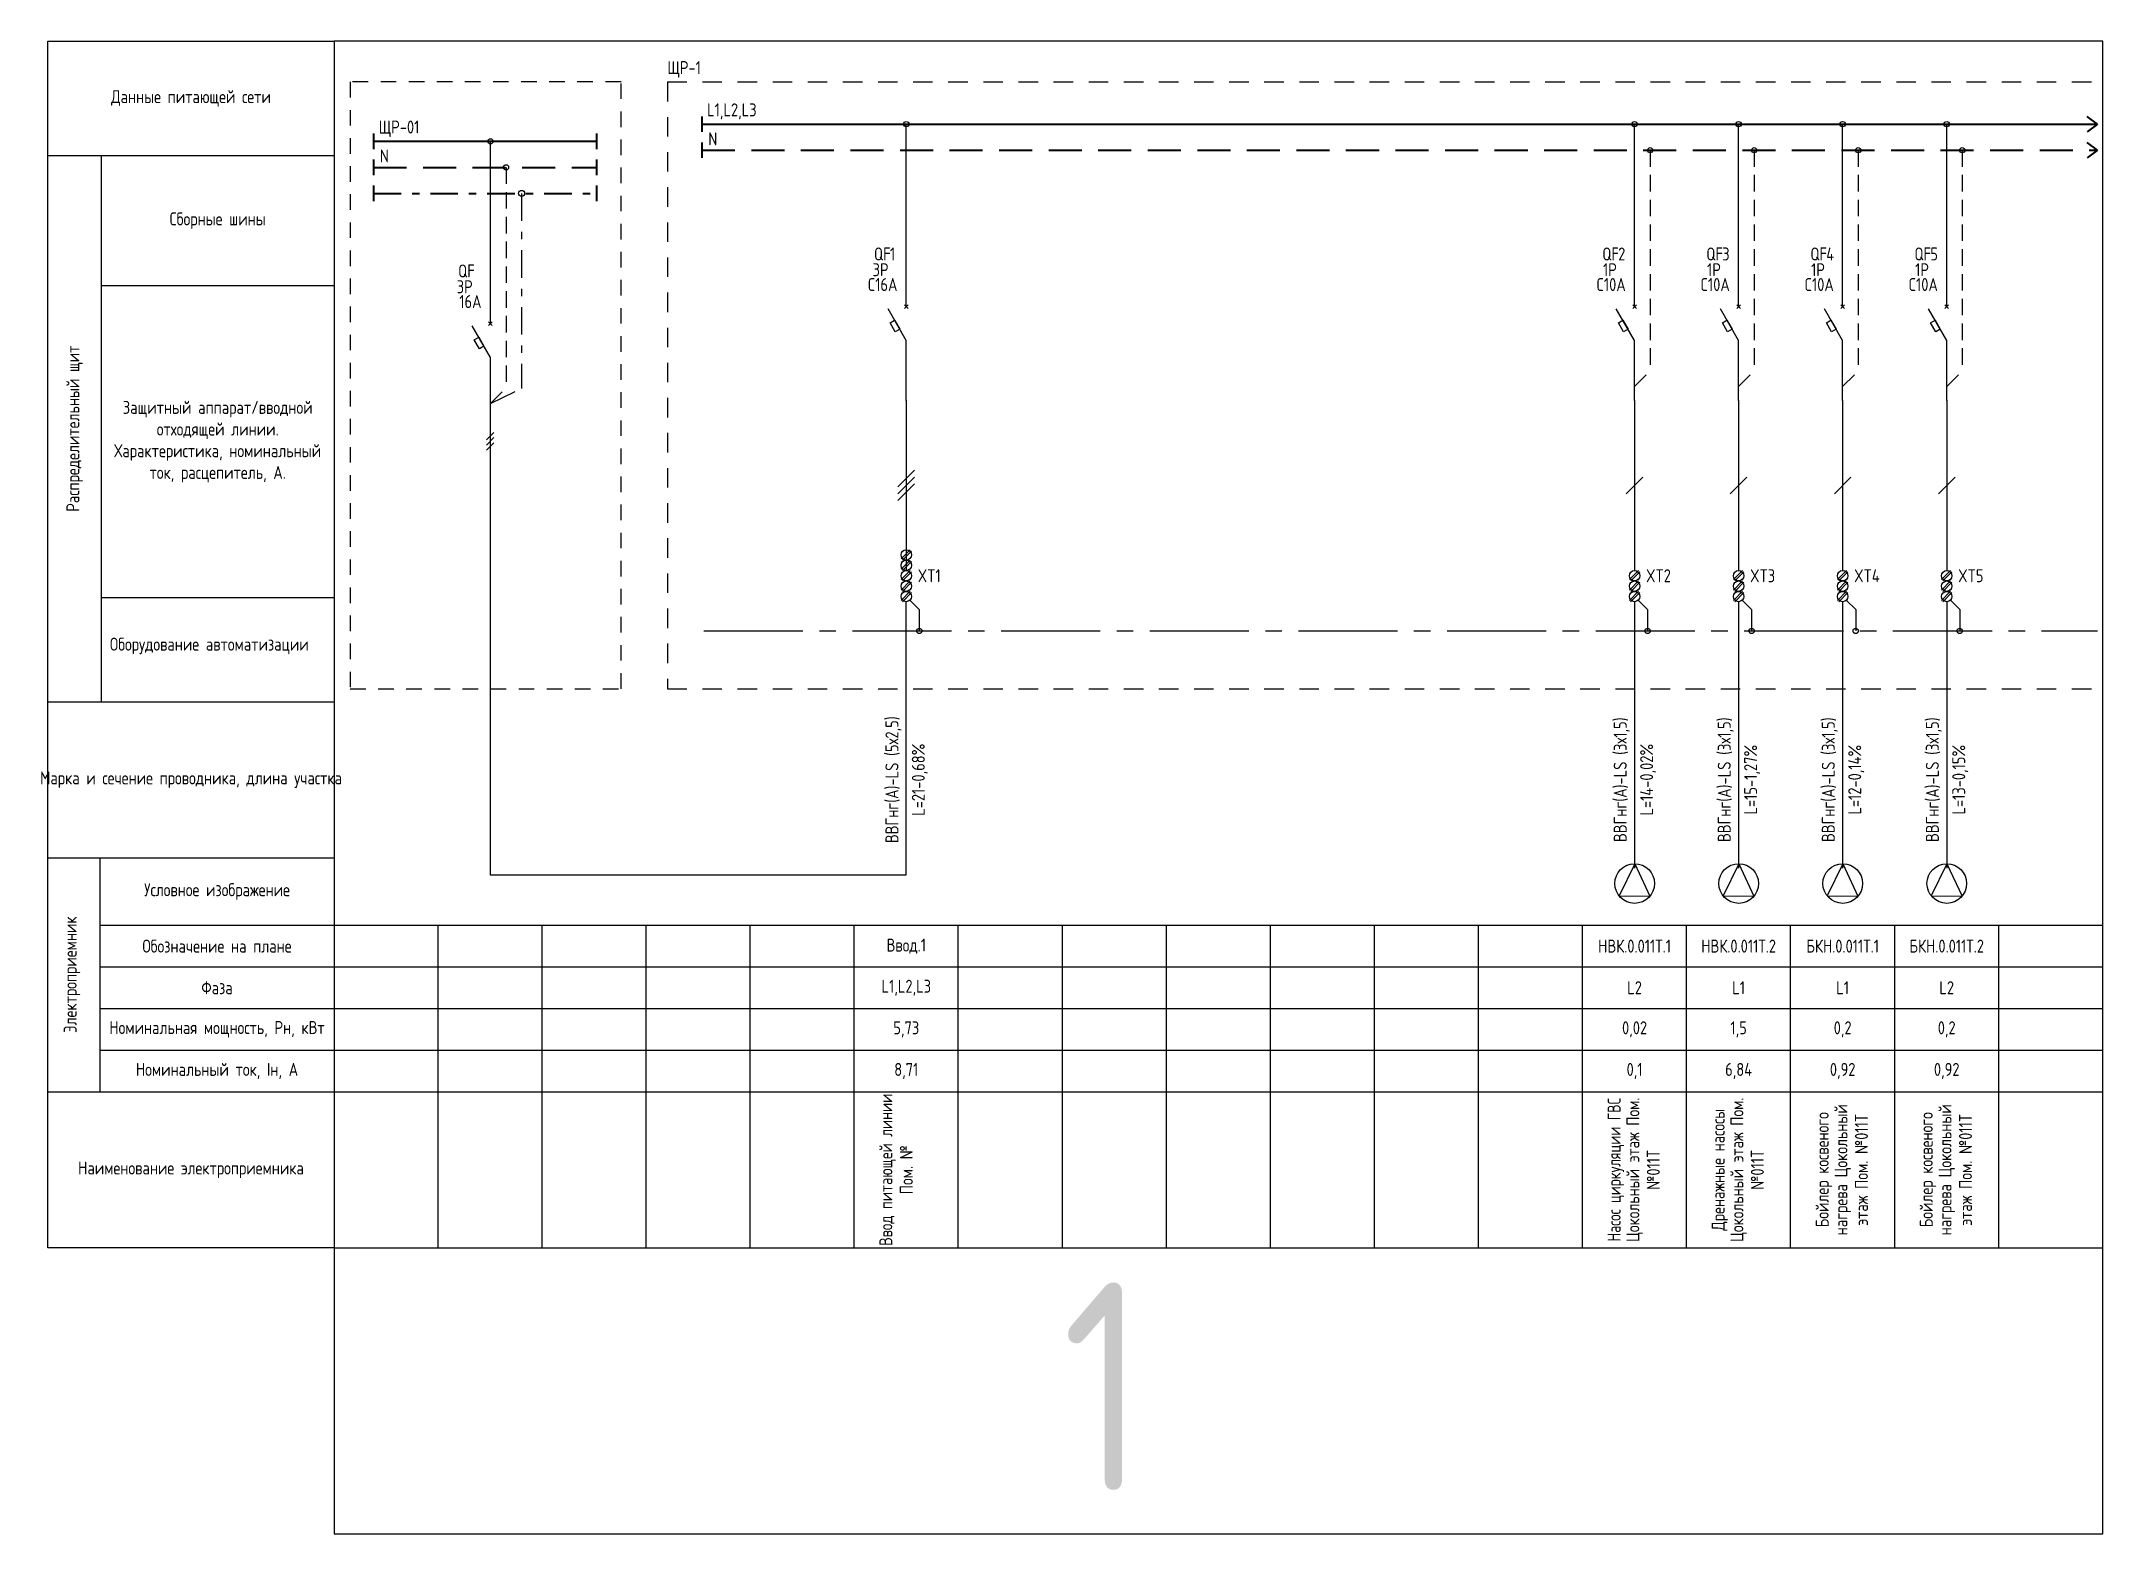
# Model space of a CAD drawing. Header units: millimetres. Extents: x -205 to 4335, y 0 to 4234.
# Drawn here: x -1.3 to 395, y 1291 to 1578 of the extents above; entities that cross this region are included whole.
import ezdxf
from ezdxf.enums import TextEntityAlignment as Align

# ---------------------------------------------------------------- set-up
doc = ezdxf.new("R2010")
doc.units = ezdxf.units.MM
doc.set_wipeout_variables(frame=1)
for name, pattern in [('CENTER2', [28.575, 19.05, -3.175, 3.175, -3.175]), ('HIDDEN2', [4.7625, 3.175, -1.5875]), ('JIS_02_0.7', [1.35, 0.75, -0.6]), ('Штрихштриховая', [10.936111, 5.291667, -2.116667, 1.411111, -2.116667])]:
    doc.linetypes.add(name, pattern=pattern)
for name, color, linetype in [('0_UNC_10 Доп. Оборудование', 1, 'Continuous'), ('SX_BLOCKS', 7, 'Continuous'), ('SX_BOUND', 7, 'JIS_02_0.7'), ('SX_LINES', 7, 'Continuous'), ('SX_PE', 3, 'CENTER2'), ('SX_TABLE', 7, 'Continuous'), ('SX_TEXT', 7, 'Continuous')]:
    doc.layers.add(name, color=color, linetype=linetype)
doc.styles.add('SX_GOST', font='GOST2304A_0.ttf')
doc.styles.add('UNC_A', font='GOST2304A_0.ttf')
doc.styles.add('Unecom', font='GOST2304A_0.ttf', dxfattribs={"height": 2.5})

msp = doc.modelspace()

# ---------------------------------------------------------------- texts
at = {"layer": 'Defpoints', "color": 6, "insert": (194.97, 1339.31), "char_height": 40, "attachment_point": 1, "style": 'Unecom'}
msp.add_mtext_dynamic_manual_height_columns('1', width=99.9205, gutter_width=12.5, heights=[0], dxfattribs=at)
at = {"layer": 'SX_TEXT', "style": 'SX_GOST'}
msp.add_text('ЩР-1', height=2.5, dxfattribs=at).set_placement((119.07, 1571.66))

# ---------------------------------------------------------------- blocks, each defined once
blk = doc.blocks.new('*U102')
at = {"linetype": 'ByBlock', "lineweight": 40}
for points in [[(0, 1.5), (0, -1.5)], [(0, 0), (42.85, 0)], [(42.85, 1.5), (42.85, -1.5)], [(0, -3.5), (0, -6.5)], [(42.85, -3.5), (42.85, -6.5)]]:
    blk.add_lwpolyline(points, dxfattribs=at)
at = {"color": 4, "linetype": 'HIDDEN2', "lineweight": 40, "ltscale": 2}
blk.add_lwpolyline([(0, -5), (42.85, -5)], dxfattribs=at)
at = {"insert": (1.24, -1.57), "char_height": 2.5, "attachment_point": 1, "style": 'UNC_A'}
blk.add_mtext_dynamic_manual_height_columns('N', width=3.8436, gutter_width=12.5, heights=[0], dxfattribs=at)
at = {"style": 'UNC_A'}
blk.add_attdef('ЛИНИЯ', (1, 1.5), '', height=2.5, dxfattribs=at)
blk = doc.blocks.new('*U104')
at = {"lineweight": 25}
for p, q in [((-0.7, -0.71), (0.7, 0.71)), ((-0.7, -1.71), (0.7, -0.29)), ((-0.7, -2.71), (0.7, -1.29))]:
    blk.add_line(p, q, dxfattribs=at)
blk = doc.blocks.new('*U122')
for p, q in [((0, -36.27), (0, -1.22)), ((0, -42.79), (-3.51, -36.72)), ((-0.35, -36.62), (0.35, -35.91)), ((0.35, -36.62), (-0.35, -35.91)), ((0, -54.31), (0, -42.79))]:
    blk.add_line(p, q)
at = {"color": 4, "linetype": 'HIDDEN2'}
for p in [(3, -6.22), (0, -51.65)]:
    blk.add_line(p, (3, -48.65), dxfattribs=at)
blk.add_lwpolyline([(-2.12, -41.12), (-3.12, -39.39), (-2.25, -38.89), (-1.25, -40.62)], close=True)
for centre in [(0, -1.22), (3, -6.22)]:
    blk.add_circle(centre, 0.5)
at = {"insert": (-6.21, -24.9), "char_height": 2.5, "attachment_point": 1, "style": 'Unecom'}
blk.add_mtext_dynamic_manual_height_columns('\\pxql;QF', width=5.7065, gutter_width=12.5, heights=[4.37], dxfattribs=at)
at = {"style": 'Unecom'}
blk.add_attdef('N', (-3.15, -27.4), '', height=2.5, dxfattribs=at)
for tag, p in [('P', (-3.4, -30.43)), ('A', (-1.7, -33.28))]:
    blk.add_attdef(tag, text='', height=2.5, dxfattribs=at).set_placement(p, align=Align.RIGHT)
blk = doc.blocks.new('*U306')
at = {"color": 18, "true_color": 0x000000, "style": 'Unecom'}
blk.add_attdef('H.', (-0.58, 5.28), '', height=2.5, dxfattribs=at)
at = {"color": 0}
blk.add_wipeout([(-2.53, 0.01), (-2.46, 0.56), (-2.32, 1), (-2.1, 1.4), (-1.75, 1.81), (-1.46, 2.04), (-1.24, 2.18), (-0.95, 2.32), (-0.55, 2.44), (-0.2, 2.49), (0.12, 2.49), (0.37, 2.46), (0.69, 2.39), (1, 2.27), (1.24, 2.15), (1.52, 1.95), (1.78, 1.72), (2, 1.45), (2.16, 1.2), (2.34, 0.81), (2.41, 0.57), (2.46, 0.27), (2.47, -0.03), (2.46, -0.25), (2.42, -0.52), (2.33, -0.86), (2.19, -1.16), (2.07, -1.38), (1.93, -1.57), (1.74, -1.78), (1.57, -1.93), (1.36, -2.09), (1.14, -2.22), (0.95, -2.31), (0.76, -2.38), (0.59, -2.43), (0.28, -2.49), (-0.05, -2.51), (-0.34, -2.49), (-0.71, -2.42), (-0.98, -2.32), (-1.11, -2.27), (-1.31, -2.16), (-1.49, -2.04), (-1.61, -1.95), (-1.73, -1.85), (-1.92, -1.65), (-2.06, -1.47), (-2.18, -1.29), (-2.31, -1.05), (-2.38, -0.87), (-2.44, -0.67), (-2.48, -0.5), (-2.52, -0.25)], dxfattribs=at)
at = {"color": 0, "ltscale": 0.3}
for points in [[(-0.01, 2.49), (-1.98, -1.58)], [(-0.01, 2.49), (1.89, -1.61)], [(-1.98, -1.58), (1.89, -1.61)]]:
    blk.add_lwpolyline(points, dxfattribs=at)
at = {"color": 0}
blk.add_circle((-0.03, -0.01), 2.5, dxfattribs=at)
blk.add_circle((-0.03, -0.01), 2.5, dxfattribs=at)
blk = doc.blocks.new('_Боковик_схема Юником')
at = {"color": 0, "lineweight": -2, "ltscale": 3}
blk.add_lwpolyline([(0, 232), (55, 232), (55, 0), (0, 0)], close=True, dxfattribs=at)
for points in [[(0, 210), (55, 210), (55, 125), (10.26, 125)], [(10.26, 210), (10.26, 105)], [(10.26, 185), (55, 185)], [(0, 105), (55, 105)], [(0, 75), (55, 75)], [(10, 75), (10, 30)], [(10, 62), (51.77, 62)], [(10, 62), (55, 62)], [(10, 54), (55, 54)], [(10, 46), (55, 46)], [(10, 38), (55, 38)], [(0, 30), (55, 30)]]:
    blk.add_lwpolyline(points, dxfattribs=at)
at = {"color": 0, "lineweight": -2, "char_height": 2.5, "attachment_point": 5, "style": 'Unecom'}
for s, insert, width in [('Данные питающей сети', (27.5, 221), 55), ('Сборные шины', (32.63, 197.5), 44.7356), ('Защитный аппарат/вводной отходящей линии.\\PХарактеристика, номинальный ток, расцепитель, А.', (32.63, 155), 44.7356), ('Оборудование автоматизации', (31.02, 115.72), 37.8835), ('Марка и сечение проводника, длина участка', (27.5, 90), 55), ('Условное изображение', (32.5, 68.5), 45), ('Обозначение на плане', (32.5, 58), 45), ('Фаза', (32.5, 50), 45), ('Номинальная мощность, Рн, кВт', (32.5, 42), 45), ('Номинальный ток, Iн, А', (32.5, 34), 45), ('Наименование электроприемника', (27.5, 15), 55)]:
    blk.add_mtext(s, dxfattribs=dict(at, insert=insert, width=width))
at = {"color": 0, "lineweight": -2, "char_height": 2.5, "attachment_point": 5, "rotation": 90, "style": 'Unecom'}
for s, insert, width in [('Распределительный щит', (5.13, 157.5), 105), ('Электроприемник', (4.61, 52.5), 45)]:
    blk.add_mtext(s, dxfattribs=dict(at, insert=insert, width=width))
blk = doc.blocks.new('SX_TCOL')
for p, q in [((-10, 62), (10, 62)), ((10, 0), (10, 62)), ((-10, 54), (10, 54)), ((-10, 46), (10, 46)), ((-10, 38), (10, 38)), ((-10, 30), (10, 30)), ((-10, 0), (10, 0))]:
    blk.add_line(p, q)
at = {"style": 'SX_GOST'}
for tag, p in [('CAB1', (-2.6, 90)), ('CAB2', (2.6, 90)), ('NAME1', (-3.6, 15)), ('NAME2', (0, 15)), ('NAME3', (3.6, 15))]:
    blk.add_attdef(tag, text='', height=2.5, rotation=90, dxfattribs=at).set_placement(p, align=Align.MIDDLE)
for tag, p in [('LINE', (0, 58)), ('PH', (0, 50)), ('POW', (0, 42)), ('CUR', (0, 34))]:
    blk.add_attdef(tag, text='', height=2.5, dxfattribs=at).set_placement(p, align=Align.MIDDLE)
blk = doc.blocks.new('*U309')
at = {"lineweight": 40}
for p, q in [((268.3, 0), (266.3, 1.5)), ((268.3, 0), (266.3, -1.5)), ((268.3, -5), (266.3, -3.5)), ((268.3, -5), (266.3, -6.5))]:
    blk.add_line(p, q, dxfattribs=at)
at = {"linetype": 'ByBlock', "lineweight": 40}
for points in [[(0, 1.5), (0, -1.5)], [(0, 0), (268.3, 0)], [(0, -3.5), (0, -6.5)]]:
    blk.add_lwpolyline(points, dxfattribs=at)
at = {"color": 4, "linetype": 'HIDDEN2', "lineweight": 40, "ltscale": 2}
blk.add_lwpolyline([(0, -5), (268.3, -5)], dxfattribs=at)
at = {"insert": (1.24, -1.57), "char_height": 2.5, "attachment_point": 1, "style": 'UNC_A'}
blk.add_mtext_dynamic_manual_height_columns('N', width=3.8436, gutter_width=12.5, heights=[0], dxfattribs=at)
at = {"style": 'UNC_A'}
blk.add_attdef('ЛИНИЯ', (1, 1.5), '', height=2.5, dxfattribs=at)
blk = doc.blocks.new('*U310')
for p, q in [((0, -36.27), (0, -1.19)), ((0, -42.79), (-3.51, -36.72)), ((-0.35, -36.62), (0.35, -35.91)), ((0.35, -36.62), (-0.35, -35.91)), ((0, -54.31), (0, -42.79))]:
    blk.add_line(p, q)
blk.add_lwpolyline([(-2.12, -41.12), (-3.12, -39.39), (-2.25, -38.89), (-1.25, -40.62)], close=True)
blk.add_circle((0, -1.19), 0.5)
at = {"insert": (-6.21, -24.9), "char_height": 2.5, "attachment_point": 1, "style": 'Unecom'}
blk.add_mtext_dynamic_manual_height_columns('\\pxql;QF', width=5.7065, gutter_width=12.5, heights=[4.37], dxfattribs=at)
at = {"style": 'Unecom'}
blk.add_attdef('N', (-3.15, -27.4), '', height=2.5, dxfattribs=at)
for tag, p in [('P', (-3.4, -30.43)), ('A', (-1.7, -33.28))]:
    blk.add_attdef(tag, text='', height=2.5, dxfattribs=at).set_placement(p, align=Align.RIGHT)
blk = doc.blocks.new('*U311')
for p, q in [((0, -36.27), (0, -1.19)), ((0, -42.79), (-3.51, -36.72)), ((-0.35, -36.62), (0.35, -35.91)), ((0.35, -36.62), (-0.35, -35.91)), ((0, -54.31), (0, -42.79))]:
    blk.add_line(p, q)
at = {"color": 4, "linetype": 'HIDDEN2'}
for p in [(3, -6.19), (0, -51.65)]:
    blk.add_line(p, (3, -48.65), dxfattribs=at)
blk.add_lwpolyline([(-2.12, -41.12), (-3.12, -39.39), (-2.25, -38.89), (-1.25, -40.62)], close=True)
for centre in [(0, -1.19), (3, -6.19)]:
    blk.add_circle(centre, 0.5)
at = {"insert": (-6.21, -24.9), "char_height": 2.5, "attachment_point": 1, "style": 'Unecom'}
blk.add_mtext_dynamic_manual_height_columns('\\pxql;QF', width=5.7065, gutter_width=12.5, heights=[4.37], dxfattribs=at)
at = {"style": 'Unecom'}
blk.add_attdef('N', (-3.15, -27.4), '', height=2.5, dxfattribs=at)
for tag, p in [('P', (-3.4, -30.43)), ('A', (-1.7, -33.28))]:
    blk.add_attdef(tag, text='', height=2.5, dxfattribs=at).set_placement(p, align=Align.RIGHT)
blk = doc.blocks.new('XT')
at = {"color": 32, "true_color": 0xcd6928}
for p, q in [((0.75, 0), (-1, -1.75)), ((1, -0.25), (-0.75, -2))]:
    blk.add_line(p, q, dxfattribs=at)
at = {"color": 5}
for p, q in [((0.75, -2), (-1, -3.75)), ((1, -2.25), (-0.75, -4))]:
    blk.add_line(p, q, dxfattribs=at)
at = {"color": 32, "true_color": 0xcd6928}
blk.add_circle((0, -1), 1, dxfattribs=at)
at = {"color": 5}
blk.add_circle((0, -3), 1, dxfattribs=at)
at = {"style": 'UNC_A'}
blk.add_attdef('1', (1.75, 0.11), '', height=2.5, dxfattribs=at)
blk = doc.blocks.new('SX_XTPE')
at = {"color": 3}
for p, q in [((0.753, 1.003), (-1.003, -0.753)), ((1.003, 0.753), (-0.753, -1.003))]:
    blk.add_line(p, q, dxfattribs=at)
blk.add_circle((0, 0), 1, dxfattribs=at)
blk = doc.blocks.new('SX_XT3')
at = {"color": 32, "true_color": 0xcd6928}
for p, q in [((0.7533, 4.0033), (-1.0033, 2.2467)), ((0.7533, 2.0033), (-1.0033, 0.2467)), ((1.0033, 3.7533), (-0.7533, 1.9967)), ((1.0033, 1.7533), (-0.7533, -0.0033))]:
    blk.add_line(p, q, dxfattribs=at)
for centre in [(0, 3), (0, 1)]:
    blk.add_circle(centre, 1, dxfattribs=at)

# ---------------------------------------------------------------- linework, layer by layer
at = {"color": 6}
msp.add_lwpolyline([(395, 1577.99), (55, 1577.99), (55, 1290.99), (395, 1290.99), (395, 1577.99)], dxfattribs=at)
at = {"linetype": 'JIS_02_0.7', "ltscale": 4}
msp.add_lwpolyline([(110.16, 1570.16), (58.09, 1570.16), (58.09, 1453.49), (110.16, 1453.49), (110.16, 1570.16)], dxfattribs=at)
at = {"lineweight": 40}
for points in [[(62.58, 1550.24), (62.58, 1547.24)], [(105.43, 1550.24), (105.43, 1547.24)]]:
    msp.add_lwpolyline(points, dxfattribs=at)
at = {"color": 3, "linetype": 'Штрихштриховая', "lineweight": 40}
msp.add_lwpolyline([(62.58, 1548.74), (105.43, 1548.74)], dxfattribs=at)
at = {"color": 3, "linetype": 'Штрихштриховая'}
for points in [[(91.06, 1548.74), (91.06, 1511.21)], [(85.06, 1508.31), (91.06, 1511.21)]]:
    msp.add_lwpolyline(points, dxfattribs=at)
at = {"color": 0, "linetype": 'ByBlock', "lineweight": -3}
msp.add_circle((91.06, 1548.74), 0.575, dxfattribs=at)
at = {"layer": 'SX_BOUND', "ltscale": 5}
for p, q in [((119.07, 1570.16), (393, 1570.16)), ((119.07, 1570.16), (119.07, 1453.49)), ((119.07, 1453.49), (393, 1453.49))]:
    msp.add_line(p, q, dxfattribs=at)
at = {"layer": 'SX_LINES'}
for p, q in [((165, 1508.95), (165, 1476.21)), ((305, 1508.95), (305, 1476.21)), ((325, 1508.95), (325, 1476.21)), ((345, 1508.95), (345, 1476.21)), ((365, 1508.95), (365, 1476.21)), ((85, 1505.65), (85, 1417.69)), ((163.4, 1492.28), (166.6, 1495.48)), ((163.4, 1490.98), (166.6, 1494.18)), ((303.4, 1490.98), (306.6, 1494.18)), ((323.4, 1490.98), (326.6, 1494.18)), ((343.4, 1490.98), (346.6, 1494.18)), ((363.4, 1490.98), (366.6, 1494.18)), ((163.4, 1489.68), (166.6, 1492.88)), ((165, 1417.69), (165, 1470.21)), ((85, 1417.69), (165, 1417.69))]:
    msp.add_line(p, q, dxfattribs=at)
at = {"layer": 'SX_PE'}
for p, q in [((165.7, 1470.51), (167.5, 1468.71)), ((305.7, 1470.51), (307.5, 1468.71)), ((325.7, 1470.51), (327.5, 1468.71)), ((345.7, 1470.51), (347.5, 1468.71)), ((365.7, 1470.51), (367.5, 1468.71)), ((167.5, 1468.71), (167.5, 1464.59)), ((307.5, 1468.71), (307.5, 1464.59)), ((327.5, 1468.71), (327.5, 1464.59)), ((347.5, 1468.71), (347.5, 1464.59)), ((367.5, 1468.71), (367.5, 1464.59)), ((126.07, 1464.59), (394, 1464.59))]:
    msp.add_line(p, q, dxfattribs=at)
for centre in [(167.5, 1464.59), (307.5, 1464.59), (327.5, 1464.59), (347.5, 1464.59), (367.5, 1464.59)]:
    msp.add_circle(centre, 0.5, dxfattribs=at)

# ---------------------------------------------------------------- block references
msp.add_blockref('*U102', (62.58, 1558.74)).add_auto_attribs({'ЛИНИЯ': 'ЩР-01'})
at = {"color": 1}
ref = msp.add_blockref('*U122', (85.06, 1559.96), dxfattribs=at)
ref.add_attrib('P', '3P', dxfattribs={"height": 2.5, "style": 'Unecom'}).set_placement((81.66, 1529.53), align=Align.RIGHT)
ref.add_attrib('A', '16А', dxfattribs={"height": 2.5, "style": 'Unecom'}).set_placement((83.35, 1526.68), align=Align.RIGHT)
msp.add_blockref('*U104', (85, 1502.05))
at = {"layer": 'SX_BLOCKS'}
for name, p, values in [('*U310', (165, 1563.23), {'N': '1', 'P': '3P', 'A': 'C16А'}), ('*U311', (305, 1563.23), {'N': '2', 'P': '1P', 'A': 'C10А'}), ('*U311', (325, 1563.23), {'N': '3', 'P': '1P', 'A': 'C10А'}), ('*U311', (345, 1563.23), {'N': '4', 'P': '1P', 'A': 'C10А'}), ('*U311', (365, 1563.23), {'N': '5', 'P': '1P', 'A': 'C10А'})]:
    msp.add_blockref(name, p, dxfattribs=at).add_auto_attribs(values)
for name, p in [('SX_XT3', (165, 1476.21)), ('SX_XTPE', (165, 1471.21)), ('SX_XTPE', (305, 1471.21)), ('SX_XTPE', (325, 1471.21)), ('SX_XTPE', (345, 1471.21)), ('SX_XTPE', (365, 1471.21))]:
    msp.add_blockref(name, p, dxfattribs=at)
ref = msp.add_blockref('XT', (165, 1476.21), dxfattribs=at)
ref.add_attrib('1', 'XT1', (167.2, 1473.96), dxfattribs={"layer": '0', "height": 2.5, "style": 'UNC_A'})
ref = msp.add_blockref('XT', (305, 1476.21), dxfattribs=at)
ref.add_attrib('1', 'XT2', (307.2, 1473.96), dxfattribs={"layer": '0', "height": 2.5, "style": 'UNC_A'})
ref = msp.add_blockref('XT', (325, 1476.21), dxfattribs=at)
ref.add_attrib('1', 'XT3', (327.2, 1473.96), dxfattribs={"layer": '0', "height": 2.5, "style": 'UNC_A'})
ref = msp.add_blockref('XT', (345, 1476.21), dxfattribs=at)
ref.add_attrib('1', 'XT4', (347.2, 1473.96), dxfattribs={"layer": '0', "height": 2.5, "style": 'UNC_A'})
ref = msp.add_blockref('XT', (365, 1476.21), dxfattribs=at)
ref.add_attrib('1', 'XT5', (367.2, 1473.96), dxfattribs={"layer": '0', "height": 2.5, "style": 'UNC_A'})
at = {"layer": 'SX_LINES'}
msp.add_blockref('*U309', (125.7, 1562.04), dxfattribs=at).add_auto_attribs({'ЛИНИЯ': 'L1,L2,L3'})
at = {"layer": 'SX_TABLE'}
for name, p in [('_Боковик_схема Юником', (0, 1345.99)), ('SX_TCOL', (65, 1345.99)), ('SX_TCOL', (85, 1345.99)), ('SX_TCOL', (105, 1345.99)), ('SX_TCOL', (125, 1345.99)), ('SX_TCOL', (145, 1345.99)), ('SX_TCOL', (185, 1345.99)), ('SX_TCOL', (205, 1345.99)), ('SX_TCOL', (225, 1345.99)), ('SX_TCOL', (245, 1345.99)), ('SX_TCOL', (265, 1345.99)), ('SX_TCOL', (285, 1345.99)), ('SX_TCOL', (385, 1345.99))]:
    msp.add_blockref(name, p, dxfattribs=at)
ref = msp.add_blockref('SX_TCOL', (165, 1345.99), dxfattribs=at)
ref.add_attrib('NAME1', 'Ввод питающей линии', dxfattribs={"layer": '0', "height": 2.5, "rotation": 90, "style": 'SX_GOST', "width": 0.972403}).set_placement((161.4, 1360.99), align=Align.MIDDLE)
ref.add_attrib('NAME2', 'Пом. №', dxfattribs={"layer": '0', "height": 2.5, "rotation": 90, "style": 'SX_GOST'}).set_placement((165, 1360.99), align=Align.MIDDLE)
ref.add_attrib('CUR', '8,71', dxfattribs={"layer": '0', "height": 2.5, "style": 'SX_GOST'}).set_placement((165, 1379.99), align=Align.MIDDLE)
ref.add_attrib('POW', '5,73', dxfattribs={"layer": '0', "height": 2.5, "style": 'SX_GOST'}).set_placement((165, 1387.99), align=Align.MIDDLE)
ref.add_attrib('PH', 'L1,L2,L3', dxfattribs={"layer": '0', "height": 2.5, "style": 'SX_GOST'}).set_placement((165, 1395.99), align=Align.MIDDLE)
ref.add_attrib('LINE', 'Ввод.1', dxfattribs={"layer": '0', "height": 2.5, "style": 'SX_GOST'}).set_placement((165, 1403.99), align=Align.MIDDLE)
ref.add_attrib('CAB1', 'ВВГнг(А)-LS (5х2,5)', dxfattribs={"layer": '0', "height": 2.5, "rotation": 90, "style": 'SX_GOST'}).set_placement((162.4, 1435.99), align=Align.MIDDLE)
ref.add_attrib('CAB2', 'L=21-0,68%', dxfattribs={"layer": '0', "height": 2.5, "rotation": 90, "style": 'SX_GOST'}).set_placement((167.6, 1435.99), align=Align.MIDDLE)

msp.set_redraw_order([(e.dxf.handle, doc.entitydb.next_handle()) for e in msp.query("TEXT MTEXT ATTDEF DIMENSION ARC_DIMENSION")])  # texts and dimensions are drawn at this point

# ---------------------------------------------------------------- next in the draw order: block references
at = {"layer": '0_UNC_10 Доп. Оборудование', "color": 4, "xscale": 1.525827103834124, "yscale": 1.525827103834124, "zscale": 1.525827103834124}
for p in [(305.06, 1416.04), (325.06, 1416.04), (345.06, 1416.04), (365.06, 1416.04)]:
    msp.add_blockref('*U306', p, dxfattribs=at)

# ---------------------------------------------------------------- next in the draw order: linework, layer by layer
at = {"layer": 'SX_LINES'}
for p, q in [((305, 1470.21), (305, 1418.99)), ((325, 1470.21), (325, 1418.99)), ((345, 1470.21), (345, 1418.99)), ((365, 1470.21), (365, 1418.99))]:
    msp.add_line(p, q, dxfattribs=at)

# ---------------------------------------------------------------- next in the draw order: block references
at = {"layer": 'SX_TABLE'}
ref = msp.add_blockref('SX_TCOL', (305, 1345.99), dxfattribs=at)
ref.add_attrib('NAME1', 'Насос циркуляции ГВС', dxfattribs={"layer": '0', "height": 2.5, "rotation": 90, "style": 'SX_GOST', "width": 0.953142}).set_placement((301.4, 1360.99), align=Align.MIDDLE)
ref.add_attrib('NAME2', 'Цокольный этаж Пом.', dxfattribs={"layer": '0', "height": 2.5, "rotation": 90, "style": 'SX_GOST', "width": 0.996452}).set_placement((305, 1360.99), align=Align.MIDDLE)
ref.add_attrib('NAME3', '№011T', dxfattribs={"layer": '0', "height": 2.5, "rotation": 90, "style": 'SX_GOST'}).set_placement((308.6, 1360.99), align=Align.MIDDLE)
ref.add_attrib('CUR', '0,1', dxfattribs={"layer": '0', "height": 2.5, "style": 'SX_GOST'}).set_placement((305, 1379.99), align=Align.MIDDLE)
ref.add_attrib('POW', '0,02', dxfattribs={"layer": '0', "height": 2.5, "style": 'SX_GOST'}).set_placement((305, 1387.99), align=Align.MIDDLE)
ref.add_attrib('PH', 'L2', dxfattribs={"layer": '0', "height": 2.5, "style": 'SX_GOST'}).set_placement((305, 1395.99), align=Align.MIDDLE)
ref.add_attrib('LINE', 'НВК.0.011Т.1', dxfattribs={"layer": '0', "height": 2.5, "style": 'SX_GOST'}).set_placement((305, 1403.99), align=Align.MIDDLE)
ref.add_attrib('CAB1', 'ВВГнг(А)-LS (3х1,5)', dxfattribs={"layer": '0', "height": 2.5, "rotation": 90, "style": 'SX_GOST'}).set_placement((302.4, 1435.99), align=Align.MIDDLE)
ref.add_attrib('CAB2', 'L=14-0,02%', dxfattribs={"layer": '0', "height": 2.5, "rotation": 90, "style": 'SX_GOST'}).set_placement((307.6, 1435.99), align=Align.MIDDLE)
ref = msp.add_blockref('SX_TCOL', (325, 1345.99), dxfattribs=at)
ref.add_attrib('NAME1', 'Дренажные насосы', dxfattribs={"layer": '0', "height": 2.5, "rotation": 90, "style": 'SX_GOST'}).set_placement((321.4, 1360.99), align=Align.MIDDLE)
ref.add_attrib('NAME2', 'Цокольный этаж Пом.', dxfattribs={"layer": '0', "height": 2.5, "rotation": 90, "style": 'SX_GOST', "width": 0.996452}).set_placement((325, 1360.99), align=Align.MIDDLE)
ref.add_attrib('NAME3', '№011T', dxfattribs={"layer": '0', "height": 2.5, "rotation": 90, "style": 'SX_GOST'}).set_placement((328.6, 1360.99), align=Align.MIDDLE)
ref.add_attrib('CUR', '6,84', dxfattribs={"layer": '0', "height": 2.5, "style": 'SX_GOST'}).set_placement((325, 1379.99), align=Align.MIDDLE)
ref.add_attrib('POW', '1,5', dxfattribs={"layer": '0', "height": 2.5, "style": 'SX_GOST'}).set_placement((325, 1387.99), align=Align.MIDDLE)
ref.add_attrib('PH', 'L1', dxfattribs={"layer": '0', "height": 2.5, "style": 'SX_GOST'}).set_placement((325, 1395.99), align=Align.MIDDLE)
ref.add_attrib('LINE', 'НВК.0.011Т.2', dxfattribs={"layer": '0', "height": 2.5, "style": 'SX_GOST'}).set_placement((325, 1403.99), align=Align.MIDDLE)
ref.add_attrib('CAB1', 'ВВГнг(А)-LS (3х1,5)', dxfattribs={"layer": '0', "height": 2.5, "rotation": 90, "style": 'SX_GOST'}).set_placement((322.4, 1435.99), align=Align.MIDDLE)
ref.add_attrib('CAB2', 'L=15-1,27%', dxfattribs={"layer": '0', "height": 2.5, "rotation": 90, "style": 'SX_GOST'}).set_placement((327.6, 1435.99), align=Align.MIDDLE)
for p, values in [((345, 1345.99), {'NAME1': 'Бойлер косвеного', 'NAME2': 'нагрева Цокольный', 'NAME3': 'этаж Пом. №011T', 'CUR': '0,92', 'POW': '0,2', 'PH': 'L1', 'LINE': 'БКН.0.011Т.1', 'CAB1': 'ВВГнг(А)-LS (3х1,5)', 'CAB2': 'L=12-0,14%'}), ((365, 1345.99), {'NAME1': 'Бойлер косвеного', 'NAME2': 'нагрева Цокольный', 'NAME3': 'этаж Пом. №011T', 'CUR': '0,92', 'POW': '0,2', 'PH': 'L2', 'LINE': 'БКН.0.011Т.2', 'CAB1': 'ВВГнг(А)-LS (3х1,5)', 'CAB2': 'L=13-0,15%'})]:
    msp.add_blockref('SX_TCOL', p, dxfattribs=at).add_auto_attribs(values)

doc.saveas('drawing.dxf')
